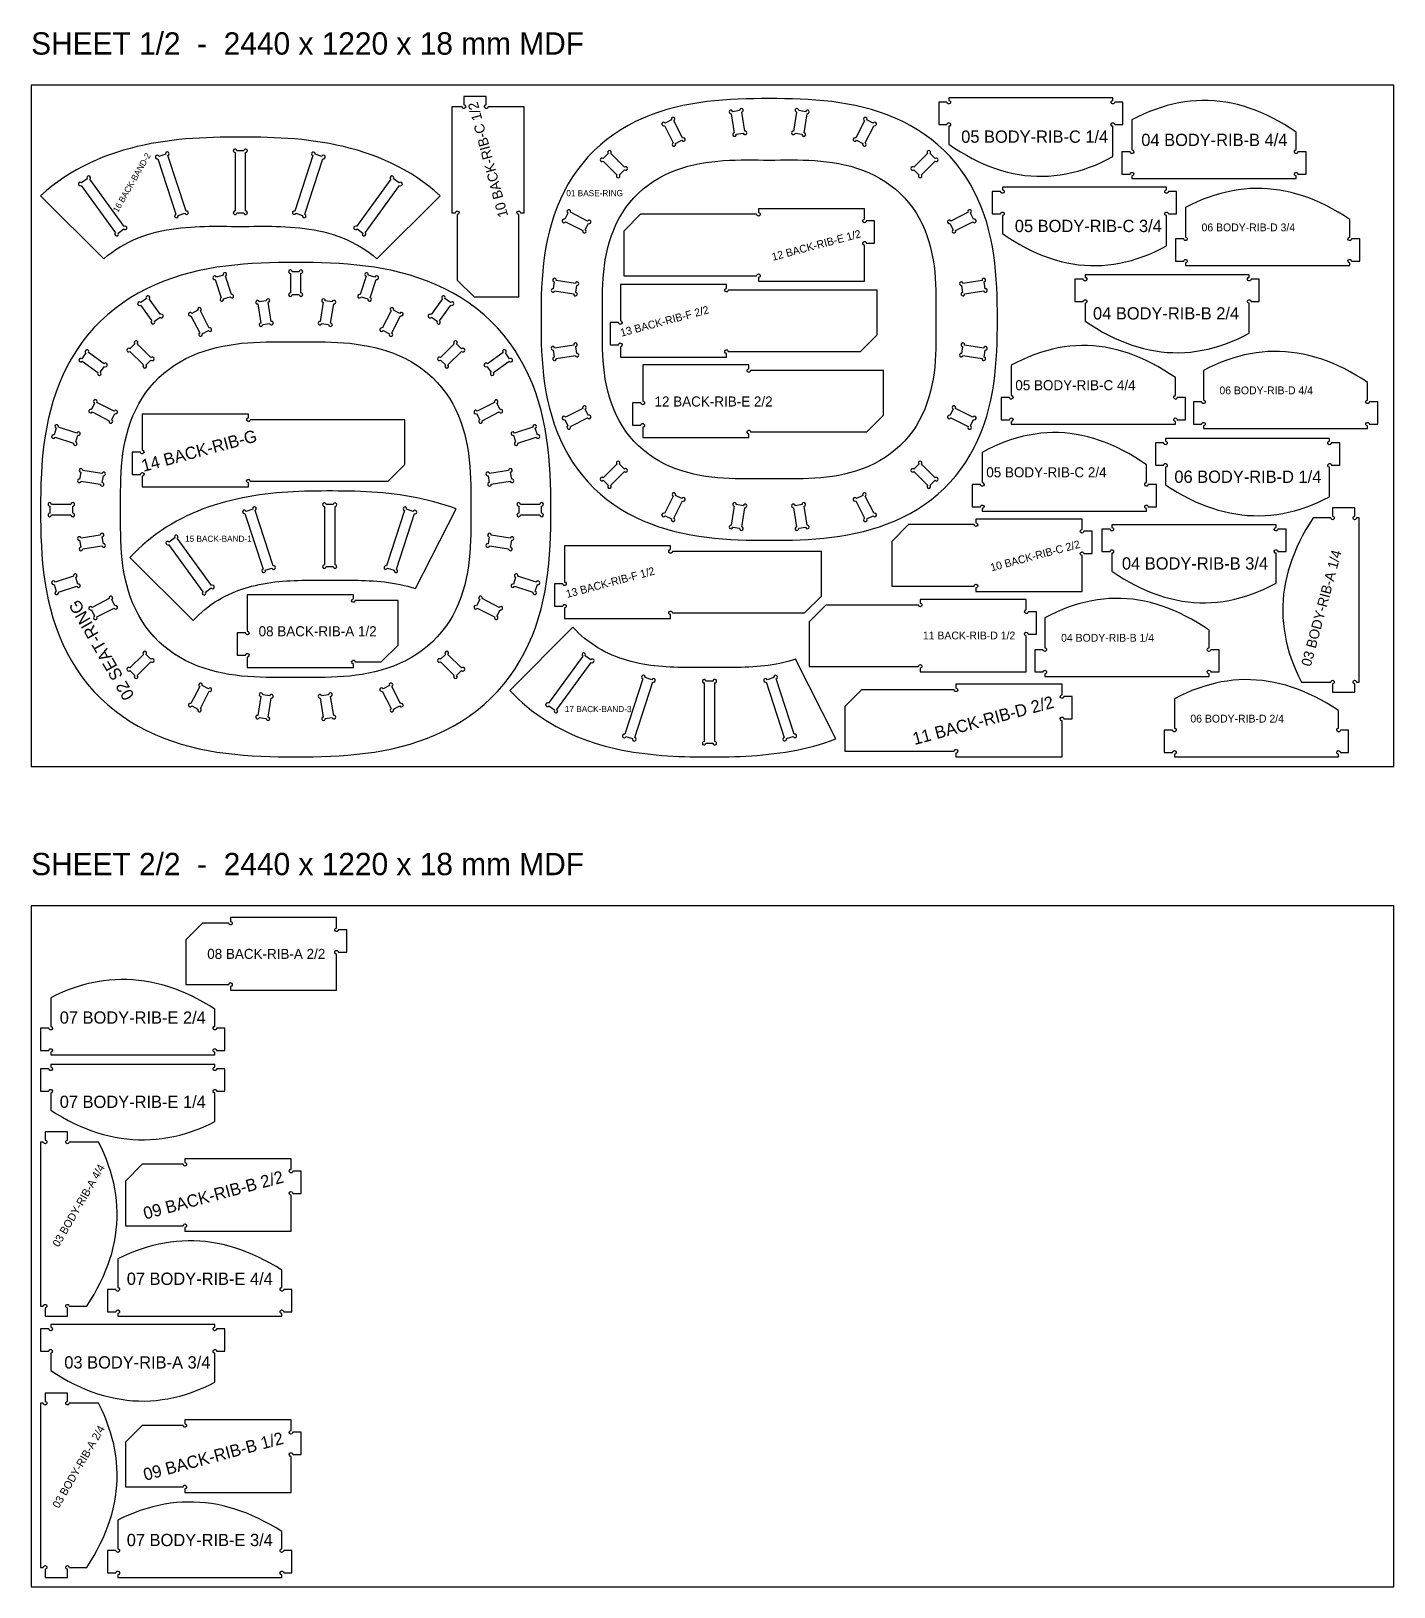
# Model space of a CAD drawing. Header units: millimetres. Extents: x 0 to 2440, y -1470 to 1317.
import ezdxf
from ezdxf.enums import TextEntityAlignment as Align

# ---------------------------------------------------------------- set-up
doc = ezdxf.new("R2010")
doc.units = ezdxf.units.MM
for name, color, linetype in [('CUT', 1, 'Continuous'), ('ENGRAVE-LABEL', 3, 'Continuous'), ('REFERENCE-SHEET', 8, 'Continuous')]:
    doc.layers.add(name, color=color, linetype=linetype)

msp = doc.modelspace()

# ---------------------------------------------------------------- texts
at = {"layer": 'ENGRAVE-LABEL'}
for s, height, rotation, p in [('10 BACK-RIB-C 1/2', 18, 105, (818, 1086.7)), ('16 BACK-BAND-2', 11, 60, (180.2, 1045.7)), ('12 BACK-RIB-E 1/2', 14, 15, (1405.8, 933.6)), ('13 BACK-RIB-F 2/2', 14, 15, (1134.1, 797.5)), ('14 BACK-RIB-G', 22, 15, (300.8, 565.5)), ('10 BACK-RIB-C 2/2', 14, 15, (1797.8, 377.3)), ('03 BODY-RIB-A 1/4', 18, 75, (2310.2, 283.5)), ('13 BACK-RIB-F 1/2', 14, 15, (1036.9, 329.5)), ('02 SEAT-RING', 22, 120, (125.8, 208.2)), ('11 BACK-RIB-D 2/2', 22, 15, (1704.5, 82.4)), ('03 BODY-RIB-A 4/4', 14, 60, (84.9, -786.7)), ('09 BACK-RIB-B 2/2', 22, 15, (326.2, -768)), ('03 BODY-RIB-A 2/4', 14, 60, (84.9, -1254.7)), ('09 BACK-RIB-B 1/2', 22, 15, (326.2, -1236))]:
    msp.add_text(s, height=height, rotation=rotation, dxfattribs=at).set_placement(p, align=Align.MIDDLE_CENTER)
for s, height, p in [('05 BODY-RIB-C 1/4', 22, (1796.9, 1128.1)), ('04 BODY-RIB-B 4/4', 22, (2118.6, 1122.3)), ('01 BASE-RING', 11, (1009, 1026.9)), ('05 BODY-RIB-C 3/4', 22, (1892.9, 968.1)), ('06 BODY-RIB-D 3/4', 14, (2179.4, 965.5)), ('04 BODY-RIB-B 2/4', 22, (2032.1, 811.5)), ('05 BODY-RIB-C 4/4', 18, (1869.9, 682.8)), ('06 BODY-RIB-D 4/4', 14, (2211.4, 673.5)), ('12 BACK-RIB-E 2/2', 18, (1221.9, 653.6)), ('05 BODY-RIB-C 2/4', 18, (1817.9, 526.8)), ('06 BODY-RIB-D 1/4', 22, (2178.6, 518.8)), ('15 BACK-BAND-1', 11, (335.3, 407.7)), ('04 BODY-RIB-B 3/4', 22, (2083.9, 363.5)), ('08 BACK-RIB-A 1/2', 18, (513, 242)), ('11 BACK-RIB-D 1/2', 14, (1679.4, 234.4)), ('04 BODY-RIB-B 1/4', 14, (1927.4, 230.3)), ('17 BACK-BAND-3', 11, (1015.3, 102.6)), ('06 BODY-RIB-D 2/4', 14, (2159.4, 85.5)), ('08 BACK-RIB-A 2/2', 18, (421, -336)), ('07 BODY-RIB-E 2/4', 22, (182, -450)), ('07 BODY-RIB-E 1/4', 22, (182, -601)), ('07 BODY-RIB-E 4/4', 22, (302, -918)), ('03 BODY-RIB-A 3/4', 22, (190.2, -1067.8)), ('07 BODY-RIB-E 3/4', 22, (302, -1386))]:
    msp.add_text(s, height=height, dxfattribs=at).set_placement(p, align=Align.MIDDLE_CENTER)
at = {"layer": 'REFERENCE-SHEET'}
for s, p in [('SHEET 1/2  -  2440 x 1220 x 18 mm MDF', (0, 1275)), ('SHEET 2/2  -  2440 x 1220 x 18 mm MDF', (0, -195))]:
    msp.add_text(s, height=40, dxfattribs=at).set_placement(p)

# ---------------------------------------------------------------- linework, layer by layer
at = {"layer": 'CUT'}
for points in [[(883, 1181.7), (818.2, 1181.7, -2.414214), (815, 1184.9), (815, 1199.7), (775, 1199.7), (775, 1184.9, -2.414214), (771.8, 1181.7), (753, 1181.7), (753, 991.7), (759.8, 991.7, -2.414214), (763, 988.5), (763, 871), (793, 841), (873, 841), (873, 988.5, -2.414214), (876.2, 991.7), (883, 991.7)], [(1275, 1134.3, 2.414214), (1277.7, 1138), (1272.3, 1172.1, 2.414214), (1268.6, 1174.8), (1256.2, 1172.8, 2.414214), (1253.5, 1169.2), (1258.9, 1135, 2.414214), (1262.6, 1132.3)], [(1380.4, 1132.3, 2.414214), (1384.1, 1135), (1389.5, 1169.2, 2.414214), (1386.8, 1172.8), (1374.4, 1174.8, 2.414214), (1370.7, 1172.1), (1365.3, 1138, 2.414214), (1368, 1134.3)], [(1643, 1197.8), (1643, 1193, -2.414214), (1639.8, 1189.8), (1625, 1189.8), (1625, 1149.8), (1639.8, 1149.8, -2.414214), (1643, 1146.6), (1643, 1114.6), (1653.5, 1107.5), (1664, 1100.8), (1674.5, 1094.7), (1685, 1089), (1695.5, 1083.7), (1706, 1078.9), (1716.5, 1074.6), (1727, 1070.8), (1737.5, 1067.5), (1748, 1064.6), (1758.5, 1062.1), (1769, 1060.2), (1779.5, 1058.7), (1790, 1057.6), (1800.5, 1057.1), (1811, 1057), (1821.5, 1057.4), (1832, 1058.2), (1842.5, 1059.5), (1853, 1061.3), (1863.5, 1063.6), (1874, 1066.3), (1884.5, 1069.5), (1895, 1073.1), (1905.5, 1077.2), (1916, 1081.8), (1926.5, 1086.9), (1937, 1092.4), (1937, 1146.6, -2.414214), (1940.2, 1149.8), (1955, 1149.8), (1955, 1189.8), (1940.2, 1189.8, -2.414214), (1937, 1193), (1937, 1197.8)], [(2265, 1053), (2265, 1057.8, -2.414214), (2268.2, 1061), (2283, 1061), (2283, 1101), (2268.2, 1101, -2.414214), (2265, 1104.2), (2265, 1136.1), (2254.5, 1143.1), (2244, 1149.6), (2233.5, 1155.7), (2223, 1161.3), (2212.5, 1166.5), (2202, 1171.2), (2191.5, 1175.4), (2181, 1179.2), (2170.5, 1182.5), (2160, 1185.4), (2149.5, 1187.8), (2139, 1189.7), (2128.5, 1191.2), (2118, 1192.2), (2107.5, 1192.7), (2097, 1192.8), (2086.5, 1192.4), (2076, 1191.6), (2065.5, 1190.3), (2055, 1188.6), (2044.5, 1186.3), (2034, 1183.7), (2023.5, 1180.5), (2013, 1176.9), (2002.5, 1172.9), (1992, 1168.3), (1981.5, 1163.4), (1971, 1157.9), (1971, 1104.2, -2.414214), (1967.8, 1101), (1953, 1101), (1953, 1061), (1967.8, 1061, -2.414214), (1971, 1057.8), (1971, 1053)], [(1165.1, 1121.5, 2.414214), (1166.5, 1125.8), (1150.8, 1156.6, 2.414214), (1146.5, 1158), (1135.2, 1152.3, 2.414214), (1133.8, 1148), (1149.5, 1117.2, 2.414214), (1153.8, 1115.8)], [(1489.2, 1115.8, 2.414214), (1493.5, 1117.2), (1509.2, 1148, 2.414214), (1507.8, 1152.3), (1496.5, 1158, 2.414214), (1492.2, 1156.6), (1476.5, 1125.8, 2.414214), (1477.9, 1121.5)], [(275.2, 990.8, 2.414214), (277.3, 994.8), (245, 1094.3, 2.414214), (240.9, 1096.4), (228.9, 1092.5, 2.414214), (226.9, 1088.4), (259.2, 989, 2.414214), (263.2, 986.9)], [(380.9, 991.8, 2.414214), (384.1, 995), (384.1, 1099.6, 2.414214), (380.9, 1102.8), (368.3, 1102.8, 2.414214), (365.1, 1099.6), (365.1, 995, 2.414214), (368.3, 991.8)], [(486, 986.9, 2.414214), (490, 989), (522.4, 1088.4, 2.414214), (520.3, 1092.5), (508.3, 1096.4, 2.414214), (504.3, 1094.3), (472, 994.8, 2.414214), (474, 990.8)], [(1062.3, 1068.7, 2.414214), (1062.3, 1073.2), (1037.9, 1097.7, 2.414214), (1033.3, 1097.7), (1024.4, 1088.8, 2.414214), (1024.4, 1084.2), (1048.9, 1059.8, 2.414214), (1053.4, 1059.8)], [(1589.6, 1059.8, 2.414214), (1594.1, 1059.8), (1618.6, 1084.2, 2.414214), (1618.6, 1088.8), (1609.7, 1097.7, 2.414214), (1605.1, 1097.7), (1580.7, 1073.2, 2.414214), (1580.7, 1068.7)], [(165.8, 962.7, 2.414214), (166.5, 967.2), (105, 1051.8, 2.414214), (100.5, 1052.5), (90.3, 1045.1, 2.414214), (89.6, 1040.6), (151.1, 956, 2.414214), (155.6, 955.3)], [(593.7, 955.3, 2.414214), (598.1, 956), (659.6, 1040.6, 2.414214), (658.9, 1045.1), (648.7, 1052.5, 2.414214), (644.2, 1051.8), (582.8, 967.2, 2.414214), (583.5, 962.7)], [(1739, 1037.8), (1739, 1033, -2.414214), (1735.8, 1029.8), (1721, 1029.8), (1721, 989.8), (1735.8, 989.8, -2.414214), (1739, 986.6), (1739, 954.6), (1749.5, 947.5), (1760, 940.8), (1770.5, 934.7), (1781, 929), (1791.5, 923.7), (1802, 918.9), (1812.5, 914.6), (1823, 910.8), (1833.5, 907.5), (1844, 904.6), (1854.5, 902.1), (1865, 900.2), (1875.5, 898.7), (1886, 897.6), (1896.5, 897.1), (1907, 897), (1917.5, 897.4), (1928, 898.2), (1938.5, 899.5), (1949, 901.3), (1959.5, 903.6), (1970, 906.3), (1980.5, 909.5), (1991, 913.1), (2001.5, 917.2), (2012, 921.8), (2022.5, 926.9), (2033, 932.4), (2033, 986.6, -2.414214), (2036.2, 989.8), (2051, 989.8), (2051, 1029.8), (2036.2, 1029.8, -2.414214), (2033, 1033), (2033, 1037.8)], [(2361, 897), (2361, 901.8, -2.414214), (2364.2, 905), (2379, 905), (2379, 945), (2364.2, 945, -2.414214), (2361, 948.2), (2361, 979.8), (2350.5, 986.6), (2340, 993), (2329.5, 999), (2319, 1004.5), (2308.5, 1009.5), (2298, 1014.1), (2287.5, 1018.3), (2277, 1021.9), (2266.5, 1025.2), (2256, 1028), (2245.5, 1030.3), (2235, 1032.2), (2224.5, 1033.6), (2214, 1034.6), (2203.5, 1035.2), (2193, 1035.3), (2182.5, 1034.9), (2172, 1034.1), (2161.5, 1032.8), (2151, 1031.1), (2140.5, 1028.9), (2130, 1026.3), (2119.5, 1023.2), (2109, 1019.7), (2098.5, 1015.8), (2088, 1011.3), (2077.5, 1006.5), (2067, 1001.1), (2067, 948.2, -2.414214), (2063.8, 945), (2049, 945), (2049, 905), (2063.8, 905, -2.414214), (2067, 901.8), (2067, 897)], [(997.8, 972.6, 2.414214), (996.4, 976.9), (965.5, 992.6, 2.414214), (961.2, 991.2), (955.5, 980, 2.414214), (956.9, 975.7), (987.8, 960, 2.414214), (992.1, 961.4)], [(1492.2, 869), (1492.2, 933.8, -2.414214), (1495.4, 937), (1510.2, 937), (1510.2, 977), (1495.4, 977, -2.414214), (1492.2, 980.2), (1492.2, 999), (1302.2, 999), (1302.2, 992.2, -2.414214), (1299, 989), (1091, 989), (1061, 959), (1061, 879), (1299, 879, -2.414214), (1302.2, 875.8), (1302.2, 869)], [(1650.9, 961.4, 2.414214), (1655.2, 960), (1686.1, 975.7, 2.414214), (1687.5, 980), (1681.8, 991.2, 2.414214), (1677.5, 992.6), (1646.6, 976.9, 2.414214), (1645.2, 972.6)], [(356.4, 841.3, 2.414214), (358.5, 845.3), (347.8, 878.2, 2.414214), (343.8, 880.2), (331.8, 876.4, 2.414214), (329.7, 872.3), (340.4, 839.4, 2.414214), (344.4, 837.4)], [(480, 845.1, 2.414214), (483.2, 848.3), (483.2, 882.9, 2.414214), (480, 886.1), (467.4, 886.1, 2.414214), (464.2, 882.9), (464.2, 848.3, 2.414214), (467.4, 845.1)], [(603.1, 837.4, 2.414214), (607.1, 839.4), (617.8, 872.3, 2.414214), (615.7, 876.4), (603.7, 880.2, 2.414214), (599.7, 878.2), (589, 845.3, 2.414214), (591.1, 841.3)], [(977.1, 861.5, 2.414214), (974.5, 865.2), (940.3, 870.6, 2.414214), (936.6, 867.9), (934.7, 855.5, 2.414214), (937.3, 851.8), (971.5, 846.4, 2.414214), (975.2, 849.1)], [(1667.8, 849.1, 2.414214), (1671.5, 846.4), (1705.7, 851.8, 2.414214), (1708.3, 855.5), (1706.4, 867.9, 2.414214), (1702.7, 870.6), (1668.5, 865.2, 2.414214), (1665.9, 861.5)], [(1887, 880.8), (1887, 876, -2.414214), (1883.8, 872.8), (1869, 872.8), (1869, 832.8), (1883.8, 832.8, -2.414214), (1887, 829.6), (1887, 797.7), (1897.5, 790.7), (1908, 784.2), (1918.5, 778.1), (1929, 772.5), (1939.5, 767.3), (1950, 762.6), (1960.5, 758.4), (1971, 754.6), (1981.5, 751.3), (1992, 748.4), (2002.5, 746.1), (2013, 744.1), (2023.5, 742.6), (2034, 741.6), (2044.5, 741.1), (2055, 741), (2065.5, 741.4), (2076, 742.2), (2086.5, 743.5), (2097, 745.3), (2107.5, 747.5), (2118, 750.2), (2128.5, 753.3), (2139, 756.9), (2149.5, 761), (2160, 765.5), (2170.5, 770.5), (2181, 775.9), (2181, 829.6, -2.414214), (2184.2, 832.8), (2199, 832.8), (2199, 872.8), (2184.2, 872.8, -2.414214), (2181, 876), (2181, 880.8)], [(230.8, 804.9, 2.414214), (231.5, 809.4), (211.2, 837.4, 2.414214), (206.7, 838.1), (196.5, 830.7, 2.414214), (195.8, 826.2), (216.1, 798.2, 2.414214), (220.6, 797.5)], [(427.3, 793.5, 2.414214), (429.9, 797.2), (424.5, 831.3, 2.414214), (420.9, 834), (408.4, 832, 2.414214), (405.8, 828.4), (411.2, 794.2, 2.414214), (414.8, 791.5)], [(532.7, 791.5, 2.414214), (536.3, 794.2), (541.7, 828.4, 2.414214), (539.1, 832), (526.6, 834, 2.414214), (523, 831.3), (517.6, 797.2, 2.414214), (520.2, 793.5)], [(726.9, 797.5, 2.414214), (731.4, 798.2), (751.7, 826.2, 2.414214), (751, 830.7), (740.8, 838.1, 2.414214), (736.3, 837.4), (716, 809.4, 2.414214), (716.7, 804.9)], [(1055, 863), (1055, 798.2, -2.414214), (1051.8, 795), (1037, 795), (1037, 755), (1051.8, 755, -2.414214), (1055, 751.8), (1055, 733), (1245, 733), (1245, 739.8, -2.414214), (1248.2, 743), (1484.9, 743), (1514.9, 773), (1514.9, 853), (1248.2, 853, -2.414214), (1245, 856.2), (1245, 863)], [(317.3, 780.7, 2.414214), (318.7, 785), (303, 815.8, 2.414214), (298.7, 817.2), (287.5, 811.5, 2.414214), (286.1, 807.2), (301.8, 776.4, 2.414214), (306.1, 775)], [(641.4, 775, 2.414214), (645.7, 776.4), (661.4, 807.2, 2.414214), (660, 811.5), (648.8, 817.2, 2.414214), (644.5, 815.8), (628.8, 785, 2.414214), (630.2, 780.7)], [(214.6, 727.9, 2.414214), (214.6, 732.4), (190.1, 756.9, 2.414214), (185.6, 756.9), (176.7, 748, 2.414214), (176.7, 743.4), (201.1, 719, 2.414214), (205.7, 719)], [(741.8, 719, 2.414214), (746.4, 719), (770.8, 743.4, 2.414214), (770.8, 748), (761.9, 756.9, 2.414214), (757.4, 756.9), (732.9, 732.4, 2.414214), (732.9, 727.9)], [(975.2, 752.1, 2.414214), (971.5, 754.8), (937.3, 749.4, 2.414214), (934.7, 745.7), (936.6, 733.3, 2.414214), (940.3, 730.6), (974.5, 736, 2.414214), (977.1, 739.7)], [(1665.9, 739.7, 2.414214), (1668.5, 736), (1702.7, 730.6, 2.414214), (1706.4, 733.3), (1708.3, 745.7, 2.414214), (1705.7, 749.4), (1671.5, 754.8, 2.414214), (1667.8, 752.1)], [(2049, 613), (2049, 617.8, -2.414214), (2052.2, 621), (2067, 621), (2067, 661), (2052.2, 661, -2.414214), (2049, 664.2), (2049, 696.3), (2038.5, 703.4), (2028, 710), (2017.5, 716.2), (2007, 721.9), (1996.5, 727.1), (1986, 731.9), (1975.5, 736.2), (1965, 740), (1954.5, 743.4), (1944, 746.3), (1933.5, 748.7), (1923, 750.7), (1912.5, 752.2), (1902, 753.2), (1891.5, 753.8), (1881, 753.8), (1870.5, 753.5), (1860, 752.6), (1849.5, 751.3), (1839, 749.5), (1828.5, 747.3), (1818, 744.6), (1807.5, 741.4), (1797, 737.7), (1786.5, 733.6), (1776, 729), (1765.5, 724), (1755, 718.4), (1755, 664.2, -2.414214), (1751.8, 661), (1737, 661), (1737, 621), (1751.8, 621, -2.414214), (1755, 617.8), (1755, 613)], [(131.3, 716.4, 2.414214), (130.6, 720.9), (102.6, 741.2, 2.414214), (98.1, 740.5), (90.7, 730.3, 2.414214), (91.4, 725.8), (119.4, 705.5, 2.414214), (123.9, 706.2)], [(823.6, 706.2, 2.414214), (828.1, 705.5), (856.1, 725.8, 2.414214), (856.8, 730.3), (849.4, 740.5, 2.414214), (844.9, 741.2), (816.9, 720.9, 2.414214), (816.2, 716.4)], [(2393, 605), (2393, 609.8, -2.414214), (2396.2, 613), (2411, 613), (2411, 653), (2396.2, 653, -2.414214), (2393, 656.2), (2393, 687.8), (2382.5, 694.6), (2372, 701), (2361.5, 707), (2351, 712.5), (2340.5, 717.5), (2330, 722.1), (2319.5, 726.3), (2309, 729.9), (2298.5, 733.2), (2288, 736), (2277.5, 738.3), (2267, 740.2), (2256.5, 741.6), (2246, 742.6), (2235.5, 743.2), (2225, 743.3), (2214.5, 742.9), (2204, 742.1), (2193.5, 740.8), (2183, 739.1), (2172.5, 736.9), (2162, 734.3), (2151.5, 731.2), (2141, 727.7), (2130.5, 723.8), (2120, 719.3), (2109.5, 714.5), (2099, 709.1), (2099, 656.2, -2.414214), (2095.8, 653), (2081, 653), (2081, 613), (2095.8, 613, -2.414214), (2099, 609.8), (2099, 605)], [(1095, 719), (1095, 654.2, -2.414214), (1091.8, 651), (1077, 651), (1077, 611), (1091.8, 611, -2.414214), (1095, 607.8), (1095, 589), (1285, 589), (1285, 595.8, -2.414214), (1288.2, 599), (1496.2, 599), (1526.2, 629), (1526.2, 709), (1288.2, 709, -2.414214), (1285, 712.2), (1285, 719)], [(150, 631.8, 2.414214), (148.6, 636.1), (117.8, 651.8, 2.414214), (113.5, 650.4), (107.8, 639.2, 2.414214), (109.2, 634.9), (140, 619.2, 2.414214), (144.3, 620.6)], [(803.2, 620.6, 2.414214), (807.5, 619.2), (838.3, 634.9, 2.414214), (839.7, 639.2), (834, 650.4, 2.414214), (829.7, 651.8), (798.9, 636.1, 2.414214), (797.5, 631.8)], [(992.1, 639.8, 2.414214), (987.8, 641.2), (956.9, 625.5, 2.414214), (955.5, 621.2), (961.2, 610, 2.414214), (965.5, 608.6), (996.4, 624.3, 2.414214), (997.8, 628.6)], [(1645.2, 628.6, 2.414214), (1646.6, 624.3), (1677.5, 608.6, 2.414214), (1681.8, 610), (1687.5, 621.2, 2.414214), (1686.1, 625.5), (1655.2, 641.2, 2.414214), (1650.9, 639.8)], [(199, 631), (199, 566.2, -2.414214), (195.8, 563), (181, 563), (181, 523), (195.8, 523, -2.414214), (199, 519.8), (199, 501), (389, 501), (389, 507.8, -2.414214), (392.2, 511), (639, 511), (669, 541), (669, 621), (392.2, 621, -2.414214), (389, 624.2), (389, 631)], [(83.9, 593.1, 2.414214), (81.9, 597.1), (49, 607.8, 2.414214), (44.9, 605.8), (41, 593.8, 2.414214), (43.1, 589.7), (76, 579.1, 2.414214), (80, 581.1)], [(867.5, 581.1, 2.414214), (871.5, 579.1), (904.4, 589.7, 2.414214), (906.5, 593.8), (902.6, 605.8, 2.414214), (898.5, 607.8), (865.6, 597.1, 2.414214), (863.6, 593.1)], [(1997, 457), (1997, 461.8, -2.414214), (2000.2, 465), (2015, 465), (2015, 505), (2000.2, 505, -2.414214), (1997, 508.2), (1997, 540.3), (1986.5, 547.4), (1976, 554), (1965.5, 560.2), (1955, 565.9), (1944.5, 571.1), (1934, 575.9), (1923.5, 580.2), (1913, 584), (1902.5, 587.4), (1892, 590.3), (1881.5, 592.7), (1871, 594.7), (1860.5, 596.2), (1850, 597.2), (1839.5, 597.8), (1829, 597.8), (1818.5, 597.5), (1808, 596.6), (1797.5, 595.3), (1787, 593.5), (1776.5, 591.3), (1766, 588.6), (1755.5, 585.4), (1745, 581.7), (1734.5, 577.6), (1724, 573), (1713.5, 568), (1703, 562.4), (1703, 508.2, -2.414214), (1699.8, 505), (1685, 505), (1685, 465), (1699.8, 465, -2.414214), (1703, 461.8), (1703, 457)], [(2031, 587.3), (2031, 582.5, -2.414214), (2027.8, 579.3), (2013, 579.3), (2013, 539.3), (2027.8, 539.3, -2.414214), (2031, 536.1), (2031, 504.5), (2041.5, 497.6), (2052, 491.2), (2062.5, 485.3), (2073, 479.8), (2083.5, 474.7), (2094, 470.1), (2104.5, 466), (2115, 462.3), (2125.5, 459.1), (2136, 456.3), (2146.5, 453.9), (2157, 452.1), (2167.5, 450.6), (2178, 449.6), (2188.5, 449.1), (2199, 449), (2209.5, 449.4), (2220, 450.2), (2230.5, 451.4), (2241, 453.2), (2251.5, 455.3), (2262, 457.9), (2272.5, 461), (2283, 464.5), (2293.5, 468.5), (2304, 472.9), (2314.5, 477.8), (2325, 483.1), (2325, 536.1, -2.414214), (2328.2, 539.3), (2343, 539.3), (2343, 579.3), (2328.2, 579.3, -2.414214), (2325, 582.5), (2325, 587.3)], [(129.4, 520.7, 2.414214), (126.7, 524.4), (92.5, 529.8, 2.414214), (88.9, 527.1), (86.9, 514.7, 2.414214), (89.6, 511), (123.7, 505.6, 2.414214), (127.4, 508.3)], [(820.1, 508.3, 2.414214), (823.8, 505.6), (857.9, 511, 2.414214), (860.6, 514.7), (858.6, 527.1, 2.414214), (855, 529.8), (820.8, 524.4, 2.414214), (818.1, 520.7)], [(1053.4, 541.4, 2.414214), (1048.9, 541.4), (1024.4, 517, 2.414214), (1024.4, 512.4), (1033.3, 503.5, 2.414214), (1037.9, 503.5), (1062.3, 528, 2.414214), (1062.3, 532.5)], [(1580.7, 532.5, 2.414214), (1580.7, 528), (1605.1, 503.5, 2.414214), (1609.7, 503.5), (1618.6, 512.4, 2.414214), (1618.6, 517), (1594.1, 541.4, 2.414214), (1589.6, 541.4)], [(1153.8, 485.4, 2.414214), (1149.5, 484), (1133.8, 453.2, 2.414214), (1135.2, 448.9), (1146.5, 443.2, 2.414214), (1150.8, 444.6), (1166.5, 475.4, 2.414214), (1165.1, 479.7)], [(1477.9, 479.7, 2.414214), (1476.5, 475.4), (1492.2, 444.6, 2.414214), (1496.5, 443.2), (1507.8, 448.9, 2.414214), (1509.2, 453.2), (1493.5, 484, 2.414214), (1489.2, 485.4)], [(74.5, 466.1, 2.414214), (71.3, 469.3), (36.7, 469.3, 2.414214), (33.5, 466.1), (33.5, 453.5, 2.414214), (36.7, 450.3), (71.3, 450.3, 2.414214), (74.5, 453.5)], [(431.2, 355.1, 2.414214), (433.3, 359.1), (401, 458.6, 2.414214), (396.9, 460.6), (385, 456.8, 2.414214), (382.9, 452.7), (415.2, 353.2, 2.414214), (419.3, 351.2)], [(540.9, 357.8, 2.414214), (544.1, 361), (544.1, 465.6, 2.414214), (540.9, 468.8), (528.3, 468.8, 2.414214), (525.1, 465.6), (525.1, 361, 2.414214), (528.3, 357.8)], [(650, 351.2, 2.414214), (654, 353.2), (686.3, 452.7, 2.414214), (684.3, 456.8), (672.3, 460.6, 2.414214), (668.3, 458.6), (636, 359.1, 2.414214), (638, 355.1)], [(873, 453.5, 2.414214), (876.2, 450.3), (910.8, 450.3, 2.414214), (914, 453.5), (914, 466.1, 2.414214), (910.8, 469.3), (876.2, 469.3, 2.414214), (873, 466.1)], [(1262.6, 468.9, 2.414214), (1258.9, 466.2), (1253.5, 432, 2.414214), (1256.2, 428.4), (1268.6, 426.4, 2.414214), (1272.3, 429.1), (1277.7, 463.2, 2.414214), (1275, 466.9)], [(1368, 466.9, 2.414214), (1365.3, 463.2), (1370.7, 429.1, 2.414214), (1374.4, 426.4), (1386.8, 428.4, 2.414214), (1389.5, 432), (1384.1, 466.2, 2.414214), (1380.4, 468.9)], [(2378.1, 445), (2373.3, 445, -2.414214), (2370.1, 448.2), (2370.1, 463), (2330.1, 463), (2330.1, 448.2, -2.414214), (2326.9, 445), (2295.5, 445), (2288.8, 434.5), (2282.5, 424), (2276.7, 413.5), (2271.3, 403), (2266.3, 392.5), (2261.8, 382), (2257.7, 371.5), (2254.1, 361), (2250.9, 350.5), (2248.2, 340), (2245.9, 329.5), (2244, 319), (2242.6, 308.5), (2241.6, 298), (2241.1, 287.5), (2241, 277), (2241.4, 266.5), (2242.2, 256), (2243.4, 245.5), (2245.1, 235), (2247.2, 224.5), (2249.8, 214), (2252.8, 203.5), (2256.3, 193), (2260.2, 182.5), (2264.5, 172), (2269.3, 161.5), (2274.5, 151), (2326.9, 151, -2.414214), (2330.1, 147.8), (2330.1, 133), (2370.1, 133), (2370.1, 147.8, -2.414214), (2373.3, 151), (2378.1, 151)], [(1881.7, 313), (1881.7, 377.8, -2.414214), (1884.9, 381), (1899.7, 381), (1899.7, 421), (1884.9, 421, -2.414214), (1881.7, 424.2), (1881.7, 443), (1691.7, 443), (1691.7, 436.2, -2.414214), (1688.5, 433), (1571, 433), (1541, 403), (1541, 323), (1688.5, 323, -2.414214), (1691.7, 319.8), (1691.7, 313)], [(1935, 432.8), (1935, 428, -2.414214), (1931.8, 424.8), (1917, 424.8), (1917, 384.8), (1931.8, 384.8, -2.414214), (1935, 381.6), (1935, 349.7), (1945.5, 342.7), (1956, 336.2), (1966.5, 330.1), (1977, 324.5), (1987.5, 319.3), (1998, 314.6), (2008.5, 310.4), (2019, 306.6), (2029.5, 303.3), (2040, 300.4), (2050.5, 298.1), (2061, 296.1), (2071.5, 294.6), (2082, 293.6), (2092.5, 293.1), (2103, 293), (2113.5, 293.4), (2124, 294.2), (2134.5, 295.5), (2145, 297.3), (2155.5, 299.5), (2166, 302.2), (2176.5, 305.3), (2187, 308.9), (2197.5, 313), (2208, 317.5), (2218.5, 322.5), (2229, 327.9), (2229, 381.6, -2.414214), (2232.2, 384.8), (2247, 384.8), (2247, 424.8), (2232.2, 424.8, -2.414214), (2229, 428), (2229, 432.8)], [(127.4, 411.3, 2.414214), (123.7, 414), (89.6, 408.6, 2.414214), (86.9, 404.9), (88.9, 392.5, 2.414214), (92.5, 389.8), (126.7, 395.2, 2.414214), (129.4, 398.9)], [(322.3, 319.5, 2.414214), (323, 323.9), (261.5, 408.5, 2.414214), (257.1, 409.3), (246.9, 401.8, 2.414214), (246.2, 397.4), (307.7, 312.8, 2.414214), (312.1, 312)], [(818.1, 398.9, 2.414214), (820.8, 395.2), (855, 389.8, 2.414214), (858.6, 392.5), (860.6, 404.9, 2.414214), (857.9, 408.6), (823.8, 414, 2.414214), (820.1, 411.3)], [(955, 395), (955, 330.2, -2.414214), (951.8, 327), (937, 327), (937, 287), (951.8, 287, -2.414214), (955, 283.8), (955, 265), (1145, 265), (1145, 271.8, -2.414214), (1148.2, 275), (1384.9, 275), (1414.9, 305), (1414.9, 385), (1148.2, 385, -2.414214), (1145, 388.2), (1145, 395)], [(80, 338.5, 2.414214), (76, 340.5), (43.1, 329.9, 2.414214), (41, 325.8), (44.9, 313.8, 2.414214), (49, 311.8), (81.9, 322.5, 2.414214), (83.9, 326.5)], [(863.6, 326.5, 2.414214), (865.6, 322.5), (898.5, 311.8, 2.414214), (902.6, 313.8), (906.5, 325.8, 2.414214), (904.4, 329.9), (871.5, 340.5, 2.414214), (867.5, 338.5)], [(387, 307), (387, 242.2, -2.414214), (383.8, 239), (369, 239), (369, 199), (383.8, 199, -2.414214), (387, 195.8), (387, 177), (577, 177), (577, 183.8, -2.414214), (580.2, 187), (627, 187), (657, 217), (657, 297), (580.2, 297, -2.414214), (577, 300.2), (577, 307)], [(144.3, 299, 2.414214), (140, 300.4), (109.2, 284.7, 2.414214), (107.8, 280.4), (113.5, 269.2, 2.414214), (117.8, 267.8), (148.6, 283.5, 2.414214), (150, 287.8)], [(797.5, 287.8, 2.414214), (798.9, 283.5), (829.7, 267.8, 2.414214), (834, 269.2), (839.7, 280.4, 2.414214), (838.3, 284.7), (807.5, 300.4, 2.414214), (803.2, 299)], [(1781.9, 169), (1781.9, 233.8, -2.414214), (1785.1, 237), (1799.9, 237), (1799.9, 277), (1785.1, 277, -2.414214), (1781.9, 280.2), (1781.9, 299), (1591.9, 299), (1591.9, 292.2, -2.414214), (1588.7, 289), (1423, 289), (1393, 259), (1393, 179), (1588.7, 179, -2.414214), (1591.9, 175.8), (1591.9, 169)], [(2109, 161), (2109, 165.8, -2.414214), (2112.2, 169), (2127, 169), (2127, 209), (2112.2, 209, -2.414214), (2109, 212.2), (2109, 244.1), (2098.5, 251.1), (2088, 257.6), (2077.5, 263.7), (2067, 269.3), (2056.5, 274.5), (2046, 279.2), (2035.5, 283.4), (2025, 287.2), (2014.5, 290.5), (2004, 293.4), (1993.5, 295.8), (1983, 297.7), (1972.5, 299.2), (1962, 300.2), (1951.5, 300.7), (1941, 300.8), (1930.5, 300.4), (1920, 299.6), (1909.5, 298.3), (1899, 296.6), (1888.5, 294.3), (1878, 291.7), (1867.5, 288.5), (1857, 284.9), (1846.5, 280.9), (1836, 276.3), (1825.5, 271.4), (1815, 265.9), (1815, 212.2, -2.414214), (1811.8, 209), (1797, 209), (1797, 169), (1811.8, 169, -2.414214), (1815, 165.8), (1815, 161)], [(205.7, 200.6, 2.414214), (201.1, 200.6), (176.7, 176.2, 2.414214), (176.7, 171.6), (185.6, 162.7, 2.414214), (190.1, 162.7), (214.6, 187.2, 2.414214), (214.6, 191.7)], [(732.9, 191.7, 2.414214), (732.9, 187.2), (757.4, 162.7, 2.414214), (761.9, 162.7), (770.8, 171.6, 2.414214), (770.8, 176.2), (746.4, 200.6, 2.414214), (741.8, 200.6)], [(992.1, 198.2, 2.414214), (987.7, 197.5), (926.2, 112.9, 2.414214), (926.9, 108.4), (937.1, 101, 2.414214), (941.5, 101.7), (1003, 186.3, 2.414214), (1002.3, 190.8)], [(306.1, 144.6, 2.414214), (301.8, 143.2), (286.1, 112.4, 2.414214), (287.5, 108.1), (298.7, 102.4, 2.414214), (303, 103.8), (318.7, 134.6, 2.414214), (317.3, 138.9)], [(630.2, 138.9, 2.414214), (628.8, 134.6), (644.5, 103.8, 2.414214), (648.8, 102.4), (660, 108.1, 2.414214), (661.4, 112.4), (645.7, 143.2, 2.414214), (641.4, 144.6)], [(1099.3, 159.1, 2.414214), (1095.2, 157), (1062.9, 57.5, 2.414214), (1065, 53.5), (1076.9, 49.6, 2.414214), (1081, 51.7), (1113.3, 151.1, 2.414214), (1111.2, 155.2)], [(1208.3, 152.5, 2.414214), (1205.1, 149.3), (1205.1, 44.7, 2.414214), (1208.3, 41.5), (1220.9, 41.5, 2.414214), (1224.1, 44.7), (1224.1, 149.3, 2.414214), (1220.9, 152.5)], [(1318, 155.2, 2.414214), (1316, 151.1), (1348.3, 51.7, 2.414214), (1352.3, 49.6), (1364.3, 53.5, 2.414214), (1366.3, 57.5), (1334, 157, 2.414214), (1330, 159.1)], [(1845.9, 17), (1845.9, 81.8, -2.414214), (1849.1, 85), (1863.9, 85), (1863.9, 125), (1849.1, 125, -2.414214), (1845.9, 128.2), (1845.9, 147), (1655.9, 147), (1655.9, 140.2, -2.414214), (1652.7, 137), (1487, 137), (1457, 107), (1457, 27), (1652.7, 27, -2.414214), (1655.9, 23.8), (1655.9, 17)], [(2341, 17), (2341, 21.8, -2.414214), (2344.2, 25), (2359, 25), (2359, 65), (2344.2, 65, -2.414214), (2341, 68.2), (2341, 99.8), (2330.5, 106.6), (2320, 113), (2309.5, 119), (2299, 124.5), (2288.5, 129.5), (2278, 134.1), (2267.5, 138.3), (2257, 141.9), (2246.5, 145.2), (2236, 148), (2225.5, 150.3), (2215, 152.2), (2204.5, 153.6), (2194, 154.6), (2183.5, 155.2), (2173, 155.3), (2162.5, 154.9), (2152, 154.1), (2141.5, 152.8), (2131, 151.1), (2120.5, 148.9), (2110, 146.3), (2099.5, 143.2), (2089, 139.7), (2078.5, 135.8), (2068, 131.3), (2057.5, 126.5), (2047, 121.1), (2047, 68.2, -2.414214), (2043.8, 65), (2029, 65), (2029, 25), (2043.8, 25, -2.414214), (2047, 21.8), (2047, 17)], [(414.8, 128.1, 2.414214), (411.2, 125.4), (405.8, 91.2, 2.414214), (408.4, 87.6), (420.9, 85.6, 2.414214), (424.5, 88.3), (429.9, 122.4, 2.414214), (427.3, 126.1)], [(520.2, 126.1, 2.414214), (517.6, 122.4), (523, 88.3, 2.414214), (526.6, 85.6), (539.1, 87.6, 2.414214), (541.7, 91.2), (536.3, 125.4, 2.414214), (532.7, 128.1)], [(547, -401), (547, -336.2, -2.414214), (550.2, -333), (565, -333), (565, -293), (550.2, -293, -2.414214), (547, -289.8), (547, -271), (357, -271), (357, -277.8, -2.414214), (353.8, -281), (307, -281), (277, -311), (277, -391), (353.8, -391, -2.414214), (357, -394.2), (357, -401)], [(329, -517), (329, -512.2, -2.414214), (332.2, -509), (347, -509), (347, -469), (332.2, -469, -2.414214), (329, -465.8), (329, -434.8), (318.5, -428.3), (308, -422.2), (297.5, -416.6), (287, -411.3), (276.5, -406.5), (266, -402.1), (255.5, -398.2), (245, -394.7), (234.5, -391.6), (224, -388.9), (213.5, -386.7), (203, -384.9), (192.5, -383.5), (182, -382.6), (171.5, -382.1), (161, -382), (150.5, -382.4), (140, -383.1), (129.5, -384.3), (119, -386), (108.5, -388), (98, -390.5), (87.5, -393.4), (77, -396.8), (66.5, -400.6), (56, -404.8), (45.5, -409.4), (35, -414.5), (35, -465.8, -2.414214), (31.8, -469), (17, -469), (17, -509), (31.8, -509, -2.414214), (35, -512.2), (35, -517)], [(35, -534), (35, -538.8, -2.414214), (31.8, -542), (17, -542), (17, -582), (31.8, -582, -2.414214), (35, -585.2), (35, -616.2), (45.5, -622.7), (56, -628.8), (66.5, -634.5), (77, -639.7), (87.5, -644.5), (98, -648.9), (108.5, -652.8), (119, -656.3), (129.5, -659.4), (140, -662.1), (150.5, -664.3), (161, -666.1), (171.5, -667.5), (182, -668.4), (192.5, -668.9), (203, -669), (213.5, -668.7), (224, -667.9), (234.5, -666.7), (245, -665), (255.5, -663), (266, -660.5), (276.5, -657.6), (287, -654.2), (297.5, -650.4), (308, -646.2), (318.5, -641.6), (329, -636.5), (329, -585.2, -2.414214), (332.2, -582), (347, -582), (347, -542), (332.2, -542, -2.414214), (329, -538.8), (329, -534)], [(17, -967), (21.8, -967, -2.414214), (25, -970.2), (25, -985), (65, -985), (65, -970.2, -2.414214), (68.2, -967), (99.6, -967), (106.3, -956.5), (112.6, -946), (118.4, -935.5), (123.8, -925), (128.8, -914.5), (133.3, -904), (137.4, -893.5), (141, -883), (144.2, -872.5), (146.9, -862), (149.2, -851.5), (151.1, -841), (152.5, -830.5), (153.5, -820), (154, -809.5), (154.1, -799), (153.7, -788.5), (152.9, -778), (151.7, -767.5), (150, -757), (147.9, -746.5), (145.3, -736), (142.3, -725.5), (138.8, -715), (134.9, -704.5), (130.6, -694), (125.8, -683.5), (120.5, -673), (68.2, -673, -2.414214), (65, -669.8), (65, -655), (25, -655), (25, -669.8, -2.414214), (21.8, -673), (17, -673)], [(465.3, -833), (465.3, -768.2, -2.414214), (468.5, -765), (483.3, -765), (483.3, -725), (468.5, -725, -2.414214), (465.3, -721.8), (465.3, -703), (275.3, -703), (275.3, -709.8, -2.414214), (272.1, -713), (199, -713), (169, -743), (169, -823), (272.1, -823, -2.414214), (275.3, -826.2), (275.3, -833)], [(449, -985), (449, -980.2, -2.414214), (452.2, -977), (467, -977), (467, -937), (452.2, -937, -2.414214), (449, -933.8), (449, -902.8), (438.5, -896.3), (428, -890.2), (417.5, -884.6), (407, -879.3), (396.5, -874.5), (386, -870.1), (375.5, -866.2), (365, -862.7), (354.5, -859.6), (344, -856.9), (333.5, -854.7), (323, -852.9), (312.5, -851.5), (302, -850.6), (291.5, -850.1), (281, -850), (270.5, -850.4), (260, -851.1), (249.5, -852.3), (239, -854), (228.5, -856), (218, -858.5), (207.5, -861.4), (197, -864.8), (186.5, -868.6), (176, -872.8), (165.5, -877.4), (155, -882.5), (155, -933.8, -2.414214), (151.8, -937), (137, -937), (137, -977), (151.8, -977, -2.414214), (155, -980.2), (155, -985)], [(35, -999.9), (35, -1004.7, -2.414214), (31.8, -1007.9), (17, -1007.9), (17, -1047.9), (31.8, -1047.9, -2.414214), (35, -1051.1), (35, -1082.5), (45.5, -1089.2), (56, -1095.5), (66.5, -1101.3), (77, -1106.7), (87.5, -1111.7), (98, -1116.2), (108.5, -1120.3), (119, -1123.9), (129.5, -1127.1), (140, -1129.8), (150.5, -1132.1), (161, -1134), (171.5, -1135.4), (182, -1136.4), (192.5, -1136.9), (203, -1137), (213.5, -1136.6), (224, -1135.8), (234.5, -1134.6), (245, -1132.9), (255.5, -1130.8), (266, -1128.2), (276.5, -1125.2), (287, -1121.7), (297.5, -1117.8), (308, -1113.5), (318.5, -1108.7), (329, -1103.5), (329, -1051.1, -2.414214), (332.2, -1047.9), (347, -1047.9), (347, -1007.9), (332.2, -1007.9, -2.414214), (329, -1004.7), (329, -999.9)], [(17, -1435), (21.8, -1435, -2.414214), (25, -1438.2), (25, -1453), (65, -1453), (65, -1438.2, -2.414214), (68.2, -1435), (99.6, -1435), (106.3, -1424.5), (112.6, -1414), (118.4, -1403.5), (123.8, -1393), (128.8, -1382.5), (133.3, -1372), (137.4, -1361.5), (141, -1351), (144.2, -1340.5), (146.9, -1330), (149.2, -1319.5), (151.1, -1309), (152.5, -1298.5), (153.5, -1288), (154, -1277.5), (154.1, -1267), (153.7, -1256.5), (152.9, -1246), (151.7, -1235.5), (150, -1225), (147.9, -1214.5), (145.3, -1204), (142.3, -1193.5), (138.8, -1183), (134.9, -1172.5), (130.6, -1162), (125.8, -1151.5), (120.5, -1141), (68.2, -1141, -2.414214), (65, -1137.8), (65, -1123), (25, -1123), (25, -1137.8, -2.414214), (21.8, -1141), (17, -1141)], [(465.3, -1301), (465.3, -1236.2, -2.414214), (468.5, -1233), (483.3, -1233), (483.3, -1193), (468.5, -1193, -2.414214), (465.3, -1189.8), (465.3, -1171), (275.3, -1171), (275.3, -1177.8, -2.414214), (272.1, -1181), (199, -1181), (169, -1211), (169, -1291), (272.1, -1291, -2.414214), (275.3, -1294.2), (275.3, -1301)], [(449, -1453), (449, -1448.2, -2.414214), (452.2, -1445), (467, -1445), (467, -1405), (452.2, -1405, -2.414214), (449, -1401.8), (449, -1370.8), (438.5, -1364.3), (428, -1358.2), (417.5, -1352.6), (407, -1347.3), (396.5, -1342.5), (386, -1338.1), (375.5, -1334.2), (365, -1330.7), (354.5, -1327.6), (344, -1324.9), (333.5, -1322.7), (323, -1320.9), (312.5, -1319.5), (302, -1318.6), (291.5, -1318.1), (281, -1318), (270.5, -1318.4), (260, -1319.1), (249.5, -1320.3), (239, -1322), (228.5, -1324), (218, -1326.5), (207.5, -1329.4), (197, -1332.8), (186.5, -1336.6), (176, -1340.8), (165.5, -1345.4), (155, -1350.5), (155, -1401.8, -2.414214), (151.8, -1405), (137, -1405), (137, -1445), (151.8, -1445, -2.414214), (155, -1448.2), (155, -1453)]]:
    msp.add_lwpolyline(points, format="xyb", close=True, dxfattribs=at)
for points in [[(1730, 800.6), (1730, 814.9), (1729.8, 829.2), (1729.5, 843.5), (1729, 857.9), (1728.1, 872.3), (1727, 886.8), (1725.5, 901.3), (1723.6, 915.9), (1721.2, 930.5), (1718.3, 945), (1714.9, 959.5), (1710.9, 974), (1706.3, 988.3), (1701.1, 1002.4), (1695.2, 1016.3), (1688.6, 1030), (1681.4, 1043.3), (1673.4, 1056.3), (1664.8, 1068.8), (1655.4, 1080.8), (1645.4, 1092.3), (1634.8, 1103.2), (1623.7, 1113.5), (1611.9, 1123.1), (1599.7, 1132.1), (1587, 1140.5), (1574, 1148.1), (1560.6, 1155.1), (1546.9, 1161.4), (1533, 1167), (1519, 1172), (1504.8, 1176.5), (1490.6, 1180.3), (1476.3, 1183.7), (1462, 1186.5), (1447.7, 1188.9), (1433.4, 1190.9), (1419.2, 1192.5), (1405.1, 1193.7), (1391, 1194.7), (1377, 1195.4), (1363, 1195.8), (1349.2, 1196.1), (1335.3, 1196.2), (1321.5, 1196.2), (1307.7, 1196.2), (1293.8, 1196.1), (1280, 1195.8), (1266, 1195.4), (1252, 1194.7), (1237.9, 1193.7), (1223.8, 1192.5), (1209.6, 1190.9), (1195.3, 1188.9), (1181, 1186.5), (1166.7, 1183.7), (1152.4, 1180.3), (1138.2, 1176.5), (1124, 1172), (1110, 1167), (1096.1, 1161.4), (1082.4, 1155.1), (1069, 1148.1), (1056, 1140.5), (1043.3, 1132.1), (1031.1, 1123.1), (1019.3, 1113.5), (1008.2, 1103.2), (997.6, 1092.3), (987.6, 1080.8), (978.2, 1068.8), (969.6, 1056.3), (961.6, 1043.3), (954.4, 1030), (947.8, 1016.3), (941.9, 1002.4), (936.7, 988.3), (932.1, 974), (928.1, 959.5), (924.7, 945), (921.8, 930.5), (919.4, 915.9), (917.5, 901.3), (916, 886.8), (914.9, 872.3), (914, 857.9), (913.5, 843.5), (913.2, 829.2), (913, 814.9), (913, 800.6), (913, 786.3), (913.2, 772), (913.5, 757.7), (914, 743.3), (914.9, 728.9), (916, 714.4), (917.5, 699.9), (919.4, 685.3), (921.8, 670.7), (924.7, 656.2), (928.1, 641.7), (932.1, 627.2), (936.7, 612.9), (941.9, 598.8), (947.8, 584.9), (954.4, 571.2), (961.6, 557.9), (969.6, 544.9), (978.2, 532.4), (987.6, 520.4), (997.6, 508.9), (1008.2, 498), (1019.3, 487.7), (1031.1, 478.1), (1043.3, 469.1), (1056, 460.7), (1069, 453.1), (1082.4, 446.1), (1096.1, 439.8), (1110, 434.2), (1124, 429.2), (1138.2, 424.7), (1152.4, 420.9), (1166.7, 417.5), (1181, 414.7), (1195.3, 412.3), (1209.6, 410.3), (1223.8, 408.7), (1237.9, 407.5), (1252, 406.5), (1266, 405.8), (1280, 405.4), (1293.8, 405.1), (1307.7, 405), (1321.5, 405), (1335.3, 405), (1349.2, 405.1), (1363, 405.4), (1377, 405.8), (1391, 406.5), (1405.1, 407.5), (1419.2, 408.7), (1433.4, 410.3), (1447.7, 412.3), (1462, 414.7), (1476.3, 417.5), (1490.6, 420.9), (1504.8, 424.7), (1519, 429.2), (1533, 434.2), (1546.9, 439.8), (1560.6, 446.1), (1574, 453.1), (1587, 460.7), (1599.7, 469.1), (1611.9, 478.1), (1623.7, 487.7), (1634.8, 498), (1645.4, 508.9), (1655.4, 520.4), (1664.8, 532.4), (1673.4, 544.9), (1681.4, 557.9), (1688.6, 571.2), (1695.2, 584.9), (1701.1, 598.8), (1706.3, 612.9), (1710.9, 627.2), (1714.9, 641.7), (1718.3, 656.2), (1721.2, 670.7), (1723.6, 685.3), (1725.5, 699.9), (1727, 714.4), (1728.1, 728.9), (1729, 743.3), (1729.5, 757.7), (1729.8, 772), (1730, 786.3)], [(732.2, 1022.1), (722.3, 1030.9), (712.1, 1039.3), (701.5, 1047.3), (690.7, 1054.8), (679.6, 1061.9), (668.2, 1068.6), (656.6, 1074.8), (644.9, 1080.7), (633, 1086.1), (620.9, 1091.1), (608.7, 1095.6), (596.4, 1099.8), (584.1, 1103.7), (571.7, 1107.1), (559.3, 1110.3), (546.8, 1113.1), (534.3, 1115.5), (521.9, 1117.7), (509.4, 1119.6), (497, 1121.3), (484.6, 1122.7), (472.3, 1123.9), (459.9, 1124.8), (447.7, 1125.6), (435.4, 1126.2), (423.2, 1126.7), (411, 1127), (398.9, 1127.2), (386.7, 1127.3), (374.6, 1127.3), (362.5, 1127.3), (350.4, 1127.2), (338.2, 1127), (326, 1126.7), (313.8, 1126.2), (301.6, 1125.6), (289.3, 1124.8), (277, 1123.9), (264.6, 1122.7), (252.2, 1121.3), (239.8, 1119.6), (227.4, 1117.7), (214.9, 1115.5), (202.4, 1113.1), (190, 1110.3), (177.6, 1107.1), (165.2, 1103.7), (152.8, 1099.8), (140.5, 1095.6), (128.4, 1091.1), (116.3, 1086.1), (104.4, 1080.7), (92.6, 1074.8), (81, 1068.6), (69.7, 1061.9), (58.6, 1054.8), (47.7, 1047.3), (37.1, 1039.3), (26.9, 1030.9), (17, 1022.1), (130.1, 909), (137, 914.9), (144.2, 920.4), (151.6, 925.6), (159.2, 930.5), (167.1, 935), (175.1, 939.2), (183.2, 943), (191.5, 946.5), (199.9, 949.6), (208.4, 952.5), (216.9, 955), (225.4, 957.3), (234, 959.3), (242.6, 961), (251.2, 962.4), (259.8, 963.7), (268.3, 964.7), (276.8, 965.6), (285.3, 966.2), (293.6, 966.7), (302, 967.1), (310.2, 967.4), (318.5, 967.5), (326.6, 967.6), (334.7, 967.6), (342.8, 967.6), (350.8, 967.5), (358.8, 967.4), (366.7, 967.3), (374.6, 967.3), (382.6, 967.3), (390.5, 967.4), (398.5, 967.5), (406.5, 967.6), (414.5, 967.6), (422.6, 967.6), (430.8, 967.5), (439, 967.4), (447.3, 967.1), (455.6, 966.7), (464, 966.2), (472.4, 965.6), (480.9, 964.7), (489.5, 963.7), (498, 962.4), (506.6, 961), (515.2, 959.3), (523.8, 957.3), (532.4, 955), (540.9, 952.5), (549.4, 949.6), (557.7, 946.5), (566, 943), (574.2, 939.2), (582.2, 935), (590, 930.5), (597.6, 925.6), (605, 920.4), (612.2, 914.9), (619.1, 909)], [(1620, 790.2), (1620.1, 779.7), (1620.1, 769.2), (1620, 758.6), (1619.8, 748), (1619.4, 737.3), (1618.7, 726.5), (1617.8, 715.6), (1616.6, 704.7), (1614.9, 693.8), (1612.9, 682.9), (1610.4, 672), (1607.4, 661.1), (1604, 650.4), (1599.9, 639.9), (1595.3, 629.5), (1590.2, 619.4), (1584.4, 609.6), (1578.1, 600.1), (1571.2, 591.1), (1563.7, 582.5), (1555.7, 574.4), (1547.2, 566.8), (1538.3, 559.8), (1529, 553.3), (1519.3, 547.4), (1509.3, 542.1), (1499.1, 537.3), (1488.6, 533.1), (1478, 529.5), (1467.4, 526.3), (1456.6, 523.6), (1445.8, 521.3), (1435.1, 519.5), (1424.3, 518), (1413.7, 516.9), (1403.1, 516), (1392.6, 515.5), (1382.2, 515.1), (1371.9, 514.9), (1361.7, 514.8), (1351.5, 514.8), (1341.5, 514.9), (1331.5, 515), (1321.5, 515), (1311.5, 515), (1301.5, 514.9), (1291.5, 514.8), (1281.3, 514.8), (1271.1, 514.9), (1260.8, 515.1), (1250.4, 515.5), (1239.9, 516), (1229.3, 516.9), (1218.7, 518), (1207.9, 519.5), (1197.2, 521.3), (1186.4, 523.6), (1175.6, 526.3), (1165, 529.5), (1154.4, 533.1), (1143.9, 537.3), (1133.7, 542.1), (1123.7, 547.4), (1114, 553.3), (1104.7, 559.8), (1095.8, 566.8), (1087.3, 574.4), (1079.3, 582.5), (1071.8, 591.1), (1064.9, 600.1), (1058.6, 609.6), (1052.8, 619.4), (1047.7, 629.5), (1043.1, 639.9), (1039, 650.4), (1035.6, 661.1), (1032.6, 672), (1030.1, 682.9), (1028.1, 693.8), (1026.4, 704.7), (1025.2, 715.6), (1024.3, 726.5), (1023.6, 737.3), (1023.2, 748), (1023, 758.6), (1022.9, 769.2), (1022.9, 779.7), (1023, 790.2), (1023, 800.6), (1023, 811), (1022.9, 821.5), (1022.9, 832), (1023, 842.6), (1023.2, 853.2), (1023.6, 863.9), (1024.3, 874.7), (1025.2, 885.6), (1026.4, 896.5), (1028.1, 907.4), (1030.1, 918.3), (1032.6, 929.2), (1035.6, 940.1), (1039, 950.8), (1043.1, 961.3), (1047.7, 971.7), (1052.8, 981.8), (1058.6, 991.6), (1064.9, 1001.1), (1071.8, 1010.1), (1079.3, 1018.7), (1087.3, 1026.8), (1095.8, 1034.4), (1104.7, 1041.4), (1114, 1047.9), (1123.7, 1053.8), (1133.7, 1059.1), (1143.9, 1063.9), (1154.4, 1068.1), (1165, 1071.7), (1175.6, 1074.9), (1186.4, 1077.6), (1197.2, 1079.9), (1207.9, 1081.7), (1218.7, 1083.2), (1229.3, 1084.3), (1239.9, 1085.2), (1250.4, 1085.7), (1260.8, 1086.1), (1271.1, 1086.3), (1281.3, 1086.4), (1291.5, 1086.4), (1301.5, 1086.3), (1311.5, 1086.2), (1321.5, 1086.2), (1331.5, 1086.2), (1341.5, 1086.3), (1351.5, 1086.4), (1361.7, 1086.4), (1371.9, 1086.3), (1382.2, 1086.1), (1392.6, 1085.7), (1403.1, 1085.2), (1413.7, 1084.3), (1424.3, 1083.2), (1435.1, 1081.7), (1445.8, 1079.9), (1456.6, 1077.6), (1467.4, 1074.9), (1478, 1071.7), (1488.6, 1068.1), (1499.1, 1063.9), (1509.3, 1059.1), (1519.3, 1053.8), (1529, 1047.9), (1538.3, 1041.4), (1547.2, 1034.4), (1555.7, 1026.8), (1563.7, 1018.7), (1571.2, 1010.1), (1578.1, 1001.1), (1584.4, 991.6), (1590.2, 981.8), (1595.3, 971.7), (1599.9, 961.3), (1604, 950.8), (1607.4, 940.1), (1610.4, 929.2), (1612.9, 918.3), (1614.9, 907.4), (1616.6, 896.5), (1617.8, 885.6), (1618.7, 874.7), (1619.4, 863.9), (1619.8, 853.2), (1620, 842.6), (1620.1, 832), (1620.1, 821.5), (1620, 811), (1620, 800.6)], [(930.5, 459.8), (930.5, 475.7), (930.3, 491.7), (929.9, 507.7), (929.2, 523.8), (928.3, 539.9), (926.9, 556.1), (925.2, 572.4), (922.9, 588.6), (920.2, 604.9), (916.9, 621.1), (913.1, 637.3), (908.5, 653.4), (903.4, 669.3), (897.5, 685.1), (890.8, 700.6), (883.5, 715.8), (875.3, 730.7), (866.4, 745.1), (856.8, 759), (846.3, 772.4), (835.2, 785.3), (823.4, 797.4), (810.9, 808.9), (797.8, 819.7), (784.2, 829.8), (770.1, 839.1), (755.6, 847.7), (740.7, 855.5), (725.5, 862.6), (710, 869), (694.4, 874.7), (678.6, 879.7), (662.7, 884.2), (646.7, 888), (630.8, 891.2), (614.8, 894), (598.9, 896.3), (583, 898.1), (567.2, 899.6), (551.5, 900.7), (535.8, 901.5), (520.2, 902.1), (504.7, 902.4), (489.2, 902.6), (473.7, 902.6), (458.3, 902.6), (442.8, 902.4), (427.3, 902.1), (411.7, 901.5), (396, 900.7), (380.3, 899.6), (364.5, 898.1), (348.6, 896.3), (332.7, 894), (316.7, 891.2), (300.8, 888), (284.8, 884.2), (268.9, 879.7), (253.1, 874.7), (237.5, 869), (222, 862.6), (206.8, 855.5), (191.9, 847.7), (177.4, 839.1), (163.3, 829.8), (149.7, 819.7), (136.6, 808.9), (124.1, 797.4), (112.3, 785.3), (101.2, 772.4), (90.7, 759), (81.1, 745.1), (72.2, 730.7), (64, 715.8), (56.7, 700.6), (50, 685.1), (44.1, 669.3), (39, 653.4), (34.4, 637.3), (30.6, 621.1), (27.3, 604.9), (24.6, 588.6), (22.3, 572.4), (20.6, 556.1), (19.2, 539.9), (18.3, 523.8), (17.6, 507.7), (17.2, 491.7), (17, 475.7), (17, 459.8), (17, 443.9), (17.2, 427.9), (17.6, 411.9), (18.3, 395.8), (19.2, 379.7), (20.6, 363.5), (22.3, 347.2), (24.6, 331), (27.3, 314.7), (30.6, 298.5), (34.4, 282.3), (39, 266.2), (44.1, 250.3), (50, 234.5), (56.7, 219), (64, 203.8), (72.2, 188.9), (81.1, 174.5), (90.7, 160.6), (101.2, 147.2), (112.3, 134.3), (124.1, 122.2), (136.6, 110.7), (149.7, 99.9), (163.3, 89.8), (177.4, 80.5), (191.9, 71.9), (206.8, 64.1), (222, 57), (237.5, 50.6), (253.1, 44.9), (268.9, 39.9), (284.8, 35.4), (300.8, 31.6), (316.7, 28.4), (332.7, 25.6), (348.6, 23.3), (364.5, 21.5), (380.3, 20), (396, 18.9), (411.7, 18.1), (427.3, 17.5), (442.8, 17.2), (458.3, 17), (473.7, 17), (489.2, 17), (504.7, 17.2), (520.2, 17.5), (535.8, 18.1), (551.5, 18.9), (567.2, 20), (583, 21.5), (598.9, 23.3), (614.8, 25.6), (630.8, 28.4), (646.7, 31.6), (662.7, 35.4), (678.6, 39.9), (694.4, 44.9), (710, 50.6), (725.5, 57), (740.7, 64.1), (755.6, 71.9), (770.1, 80.5), (784.2, 89.8), (797.8, 99.9), (810.9, 110.7), (823.4, 122.2), (835.2, 134.3), (846.3, 147.2), (856.8, 160.6), (866.4, 174.5), (875.3, 188.9), (883.5, 203.8), (890.8, 219), (897.5, 234.5), (903.4, 250.3), (908.5, 266.2), (913.1, 282.3), (916.9, 298.5), (920.2, 314.7), (922.9, 331), (925.2, 347.2), (926.9, 363.5), (928.3, 379.7), (929.2, 395.8), (929.9, 411.9), (930.3, 427.9), (930.5, 443.9)], [(787.3, 448.9), (787.3, 437.9), (787.3, 426.8), (787.1, 415.8), (786.8, 404.6), (786.3, 393.4), (785.5, 382.1), (784.5, 370.7), (783.1, 359.3), (781.3, 347.9), (779, 336.5), (776.4, 325.1), (773.2, 313.8), (769.4, 302.6), (765.2, 291.6), (760.3, 280.7), (754.8, 270.2), (748.8, 260), (742.1, 250.1), (734.9, 240.7), (727.1, 231.7), (718.8, 223.2), (709.9, 215.2), (700.6, 207.9), (690.9, 201), (680.8, 194.8), (670.4, 189.2), (659.7, 184.1), (648.8, 179.6), (637.8, 175.7), (626.6, 172.2), (615.4, 169.3), (604.2, 166.8), (592.9, 164.8), (581.7, 163.1), (570.6, 161.8), (559.5, 160.8), (548.5, 160.1), (537.6, 159.6), (526.7, 159.3), (516, 159.1), (505.4, 159.1), (494.8, 159.1), (484.2, 159.2), (473.7, 159.2), (463.3, 159.2), (452.7, 159.1), (442.1, 159.1), (431.5, 159.1), (420.8, 159.3), (409.9, 159.6), (399, 160.1), (388, 160.8), (376.9, 161.8), (365.8, 163.1), (354.6, 164.8), (343.3, 166.8), (332.1, 169.3), (320.9, 172.2), (309.7, 175.7), (298.7, 179.6), (287.8, 184.1), (277.1, 189.2), (266.7, 194.8), (256.6, 201), (246.9, 207.9), (237.6, 215.2), (228.7, 223.2), (220.4, 231.7), (212.6, 240.7), (205.4, 250.1), (198.7, 260), (192.7, 270.2), (187.2, 280.7), (182.3, 291.6), (178.1, 302.6), (174.3, 313.8), (171.1, 325.1), (168.5, 336.5), (166.2, 347.9), (164.4, 359.3), (163, 370.7), (162, 382.1), (161.2, 393.4), (160.7, 404.6), (160.4, 415.8), (160.2, 426.8), (160.2, 437.9), (160.2, 448.9), (160.3, 459.8), (160.2, 470.7), (160.2, 481.7), (160.2, 492.8), (160.4, 503.8), (160.7, 515), (161.2, 526.2), (162, 537.5), (163, 548.9), (164.4, 560.3), (166.2, 571.7), (168.5, 583.1), (171.1, 594.5), (174.3, 605.8), (178.1, 617), (182.3, 628), (187.2, 638.9), (192.7, 649.4), (198.7, 659.6), (205.4, 669.5), (212.6, 678.9), (220.4, 687.9), (228.7, 696.4), (237.6, 704.4), (246.9, 711.7), (256.6, 718.6), (266.7, 724.8), (277.1, 730.4), (287.8, 735.5), (298.7, 740), (309.7, 743.9), (320.9, 747.4), (332.1, 750.3), (343.3, 752.8), (354.6, 754.8), (365.8, 756.5), (376.9, 757.8), (388, 758.8), (399, 759.5), (409.9, 760), (420.8, 760.3), (431.5, 760.5), (442.1, 760.5), (452.7, 760.5), (463.3, 760.4), (473.7, 760.4), (484.2, 760.4), (494.8, 760.5), (505.4, 760.5), (516, 760.5), (526.7, 760.3), (537.6, 760), (548.5, 759.5), (559.5, 758.8), (570.6, 757.8), (581.7, 756.5), (592.9, 754.8), (604.2, 752.8), (615.4, 750.3), (626.6, 747.4), (637.8, 743.9), (648.8, 740), (659.7, 735.5), (670.4, 730.4), (680.8, 724.8), (690.9, 718.6), (700.6, 711.7), (709.9, 704.4), (718.8, 696.4), (727.1, 687.9), (734.9, 678.9), (742.1, 669.5), (748.8, 659.6), (754.8, 649.4), (760.3, 638.9), (765.2, 628), (769.4, 617), (773.2, 605.8), (776.4, 594.5), (779, 583.1), (781.3, 571.7), (783.1, 560.3), (784.5, 548.9), (785.5, 537.5), (786.3, 526.2), (786.8, 515), (787.1, 503.8), (787.3, 492.8), (787.3, 481.7), (787.3, 470.7), (787.2, 459.8)], [(761.1, 461.1), (751.3, 464.7), (741.3, 468), (731.3, 471.1), (721.3, 473.9), (711.2, 476.5), (701.1, 478.9), (690.9, 481), (680.8, 482.9), (670.6, 484.7), (660.5, 486.2), (650.3, 487.5), (640.2, 488.7), (630, 489.7), (619.9, 490.6), (609.8, 491.3), (599.7, 491.9), (589.7, 492.4), (579.6, 492.7), (569.6, 493), (559.6, 493.1), (549.6, 493.2), (539.6, 493.3), (529.6, 493.3), (519.6, 493.2), (509.6, 493.1), (499.6, 493), (489.6, 492.7), (479.6, 492.4), (469.5, 491.9), (459.4, 491.3), (449.3, 490.6), (439.2, 489.7), (429.1, 488.7), (418.9, 487.5), (408.8, 486.2), (398.6, 484.7), (388.5, 482.9), (378.3, 481), (368.2, 478.9), (358, 476.5), (348, 473.9), (337.9, 471.1), (327.9, 468), (318, 464.7), (308.1, 461.1), (298.3, 457.2), (288.6, 453.1), (279, 448.7), (269.6, 444), (260.2, 439), (251.1, 433.8), (242, 428.2), (233.2, 422.4), (224.5, 416.3), (216, 410), (207.8, 403.3), (199.7, 396.4), (191.9, 389.2), (184.3, 381.8), (177, 374.1), (290.1, 261), (295.1, 266.3), (300.2, 271.4), (305.5, 276.4), (311, 281.1), (316.7, 285.6), (322.6, 289.9), (328.6, 294), (334.7, 297.8), (341, 301.4), (347.4, 304.8), (353.9, 308), (360.5, 311), (367.2, 313.7), (373.9, 316.2), (380.7, 318.5), (387.6, 320.6), (394.5, 322.5), (401.5, 324.2), (408.4, 325.8), (415.4, 327.1), (422.4, 328.3), (429.3, 329.4), (436.3, 330.3), (443.3, 331), (450.2, 331.6), (457.1, 332.2), (464, 332.6), (470.8, 332.9), (477.7, 333.1), (484.5, 333.3), (491.2, 333.4), (498, 333.4), (504.7, 333.4), (511.4, 333.4), (518, 333.3), (524.7, 333.3), (531.3, 333.3), (537.9, 333.3), (544.6, 333.3), (551.2, 333.3), (557.9, 333.4), (564.6, 333.4), (571.3, 333.4), (578, 333.4), (584.8, 333.3), (591.6, 333.1), (598.4, 332.9), (605.3, 332.6), (612.2, 332.2), (619.1, 331.6), (626, 331), (632.9, 330.3), (639.9, 329.4), (646.9, 328.3), (653.9, 327.1), (660.8, 325.8), (667.8, 324.2), (674.7, 322.5), (681.6, 320.6), (688.5, 318.5)], [(857, 136.1), (864.3, 128.5), (871.9, 121), (879.7, 113.9), (887.8, 107), (896, 100.3), (904.5, 93.9), (913.2, 87.8), (922, 82), (931.1, 76.5), (940.2, 71.2), (949.6, 66.3), (959, 61.6), (968.6, 57.2), (978.3, 53), (988.1, 49.2), (998, 45.6), (1007.9, 42.3), (1017.9, 39.2), (1028, 36.3), (1038, 33.8), (1048.2, 31.4), (1058.3, 29.2), (1068.5, 27.3), (1078.6, 25.6), (1088.8, 24.1), (1098.9, 22.7), (1109.1, 21.5), (1119.2, 20.5), (1129.3, 19.7), (1139.4, 19), (1149.5, 18.4), (1159.6, 17.9), (1169.6, 17.6), (1179.6, 17.3), (1189.6, 17.1), (1199.6, 17), (1209.6, 17), (1219.6, 17), (1229.6, 17), (1239.6, 17.1), (1249.6, 17.3), (1259.6, 17.6), (1269.7, 17.9), (1279.7, 18.4), (1289.8, 19), (1299.9, 19.7), (1310, 20.5), (1320.2, 21.5), (1330.3, 22.7), (1340.5, 24.1), (1350.6, 25.6), (1360.8, 27.3), (1370.9, 29.2), (1381.1, 31.4), (1391.2, 33.8), (1401.3, 36.3), (1411.3, 39.2), (1421.3, 42.3), (1431.3, 45.6), (1441.1, 49.2), (1368.5, 191.7), (1361.6, 189.6), (1354.7, 187.7), (1347.8, 186), (1340.8, 184.5), (1333.9, 183.1), (1326.9, 181.9), (1319.9, 180.9), (1312.9, 180), (1306, 179.2), (1299.1, 178.6), (1292.2, 178.1), (1285.3, 177.7), (1278.4, 177.4), (1271.6, 177.1), (1264.8, 177), (1258, 176.9), (1251.3, 176.8), (1244.6, 176.8), (1237.9, 176.9), (1231.2, 176.9), (1224.6, 177), (1217.9, 177), (1211.3, 177), (1204.7, 177), (1198, 176.9), (1191.4, 176.9), (1184.7, 176.8), (1178, 176.8), (1171.2, 176.9), (1164.5, 177), (1157.7, 177.1), (1150.8, 177.4), (1144, 177.7), (1137.1, 178.1), (1130.2, 178.6), (1123.3, 179.2), (1116.3, 180), (1109.3, 180.9), (1102.4, 181.9), (1095.4, 183.1), (1088.4, 184.5), (1081.5, 186), (1074.5, 187.7), (1067.6, 189.6), (1060.7, 191.7), (1053.9, 194), (1047.2, 196.6), (1040.5, 199.3), (1033.9, 202.2), (1027.4, 205.4), (1021, 208.8), (1014.7, 212.4), (1008.6, 216.3), (1002.6, 220.4), (996.7, 224.6), (991, 229.2), (985.5, 233.9), (980.2, 238.8), (975.1, 243.9), (970.1, 249.3)]]:
    msp.add_lwpolyline(points, close=True, dxfattribs=at)
at = {"layer": 'REFERENCE-SHEET'}
for points in [[(0, 0), (2440, 0), (2440, 1220), (0, 1220)], [(0, -1470), (2440, -1470), (2440, -250), (0, -250)]]:
    msp.add_lwpolyline(points, close=True, dxfattribs=at)

msp.set_redraw_order([(e.dxf.handle, doc.entitydb.next_handle()) for e in msp.query("TEXT MTEXT ATTDEF DIMENSION ARC_DIMENSION")])  # texts and dimensions are drawn at this point

doc.saveas('drawing.dxf')
